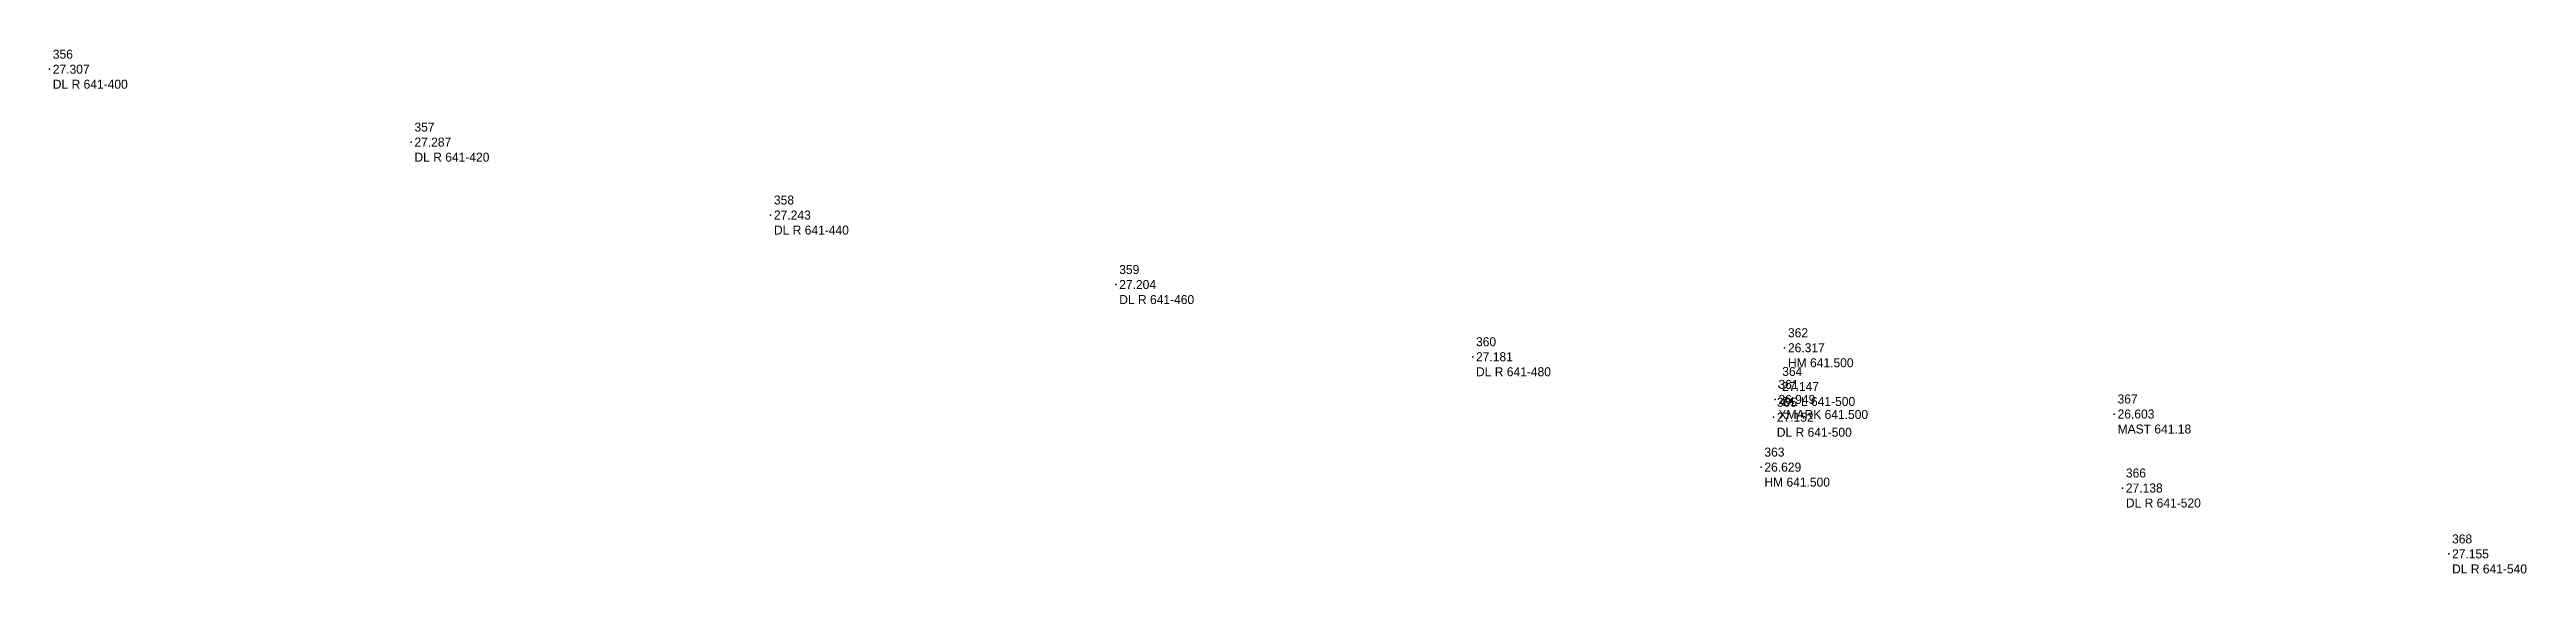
# Model space of a CAD drawing. Header units: metres. Extents: x 169978 to 830021, y 964681 to 1014880.
# Drawn here: x 175033.8 to 175171.4, y 976148.7 to 976177.8 of the extents above; entities that cross this region are included whole.
import ezdxf

# ---------------------------------------------------------------- set-up
doc = ezdxf.new("R2010")
doc.units = ezdxf.units.M

msp = doc.modelspace()

# ---------------------------------------------------------------- texts
at = {"layer": 'MEJ TO TN CH635-600 TOCH647-200_Survey', "char_height": 0.5, "attachment_point": 4}
for s, insert, width in [(' 356\\P 27.307\\P DL R 641-400', (175033.77, 976176.75, 27.31), 6.5), (' 357\\P 27.287\\P DL R 641-420', (175053.86, 976172.7, 27.29), 6.5), (' 358\\P 27.243\\P DL R 641-440', (175073.83, 976168.65, 27.24), 6.5), (' 359\\P 27.204\\P DL R 641-460', (175093.01, 976164.79, 27.2), 6.5), (' 360\\P 27.181\\P DL R 641-480', (175112.83, 976160.78, 27.18), 6.5), (' 362\\P 26.317\\P HM 641.500', (175130.16, 976161.28, 26.32), 5.5), (' 364\\P 27.147\\P DL L 641-500', (175129.84, 976159.13, 27.15), 6.5), (' 365\\P 27.152\\P DL R 641-500', (175129.54, 976157.42, 27.15), 6.5), (' 361\\P 26.949\\P XMARK 641.500', (175129.63, 976158.41, 26.95), 7), (' 367\\P 26.603\\P MAST 641.18', (175148.47, 976157.6, 26.6), 6), (' 363\\P 26.629\\P HM 641.500', (175128.85, 976154.65, 26.63), 5.5), (' 366\\P 27.138\\P DL R 641-520', (175148.93, 976153.49, 27.14), 6.5), (' 368\\P 27.155\\P DL R 641-540', (175167.05, 976149.83, 27.16), 6.5)]:
    msp.add_mtext(s, dxfattribs=dict(at, insert=insert, width=width))

# ---------------------------------------------------------------- linework, layer by layer
at = {"layer": 'MEJ TO TN CH635-600 TOCH647-200_Survey'}
for p in [(175033.77, 976176.75, 27.31), (175053.86, 976172.7, 27.29), (175073.83, 976168.65, 27.24), (175093.01, 976164.79, 27.2), (175130.16, 976161.28, 26.32), (175112.83, 976160.78, 27.18), (175129.84, 976159.13, 27.15), (175129.54, 976157.42, 27.15), (175129.63, 976158.41, 26.95), (175148.47, 976157.6, 26.6), (175128.85, 976154.65, 26.63), (175148.93, 976153.49, 27.14), (175167.05, 976149.83, 27.16)]:
    msp.add_point(p, dxfattribs=at)

msp.set_redraw_order([(e.dxf.handle, doc.entitydb.next_handle()) for e in msp.query("TEXT MTEXT ATTDEF DIMENSION ARC_DIMENSION")])  # texts and dimensions are drawn at this point

doc.saveas('drawing.dxf')
